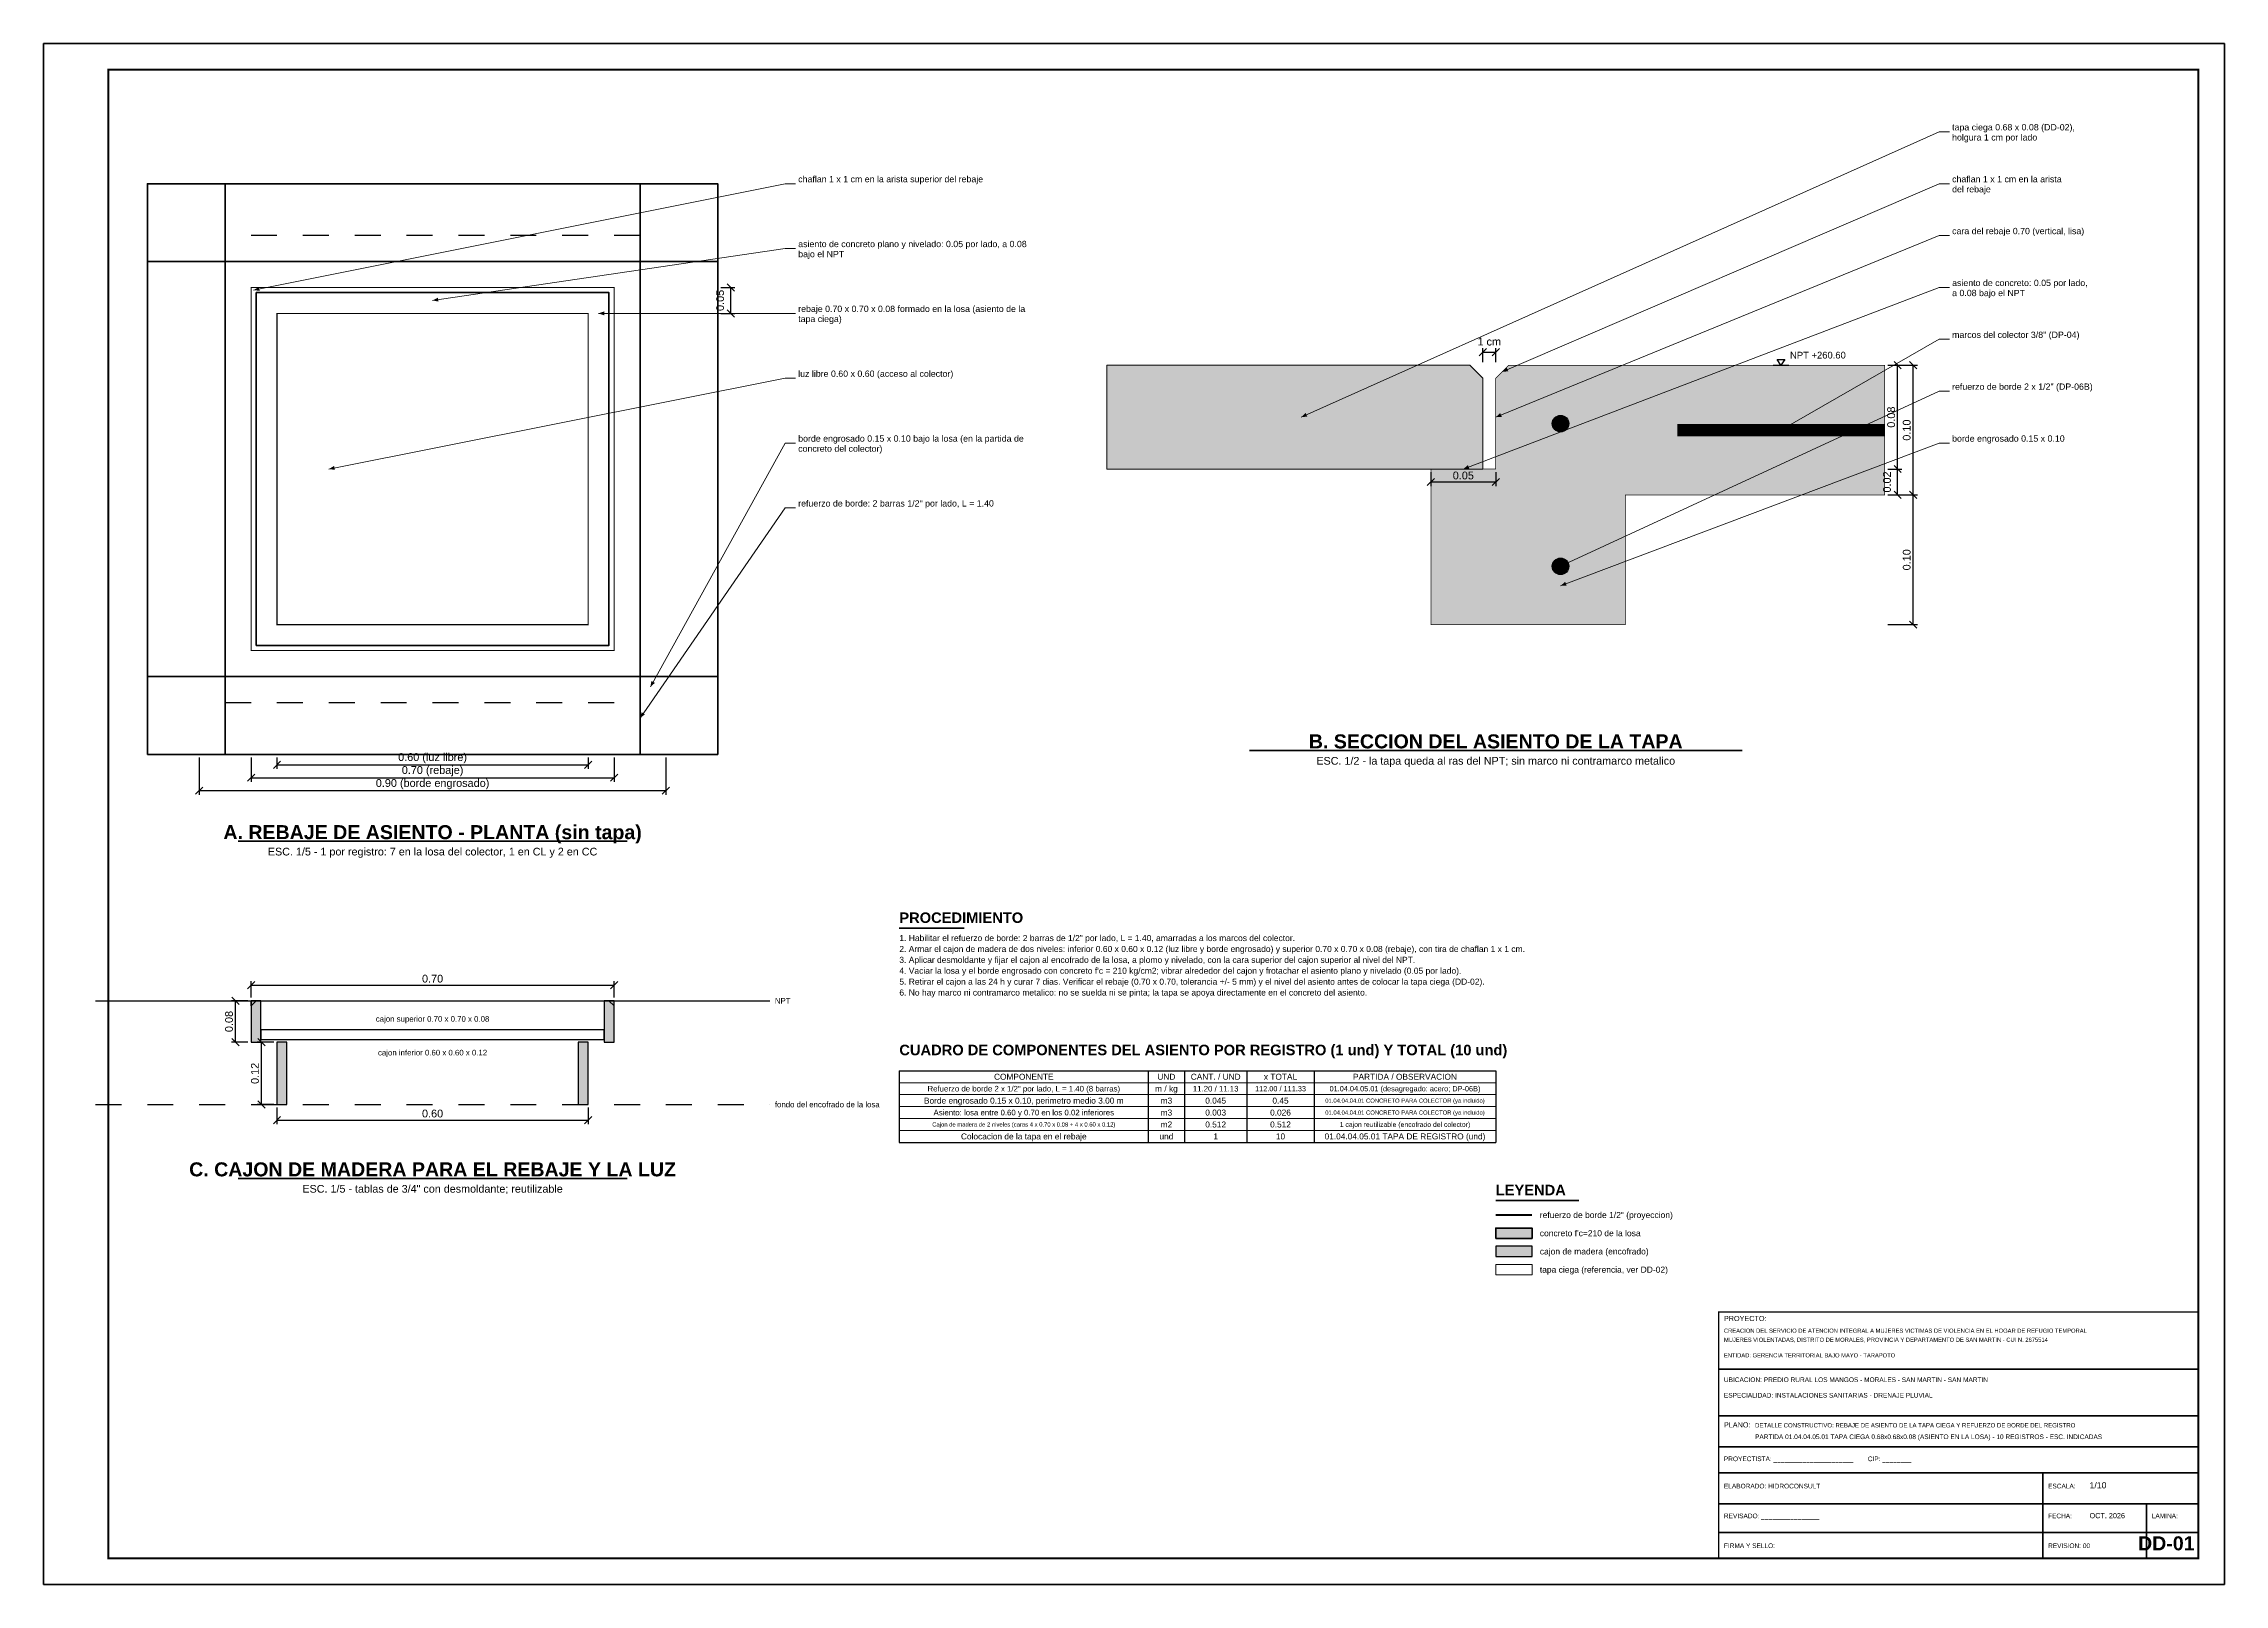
# Model space of a CAD drawing. Header units: metres. Extents: x 349021 to 349543, y 9281040 to 9281959.
# Drawn here: x 349040.98 to 349049.39, y 9281039.79 to 9281045.73 of the extents above; entities that cross this region are included whole.
import ezdxf
from ezdxf.enums import TextEntityAlignment as Align

# ---------------------------------------------------------------- set-up
doc = ezdxf.new("R2010")
doc.units = ezdxf.units.M
doc.header["$LTSCALE"] = 0.25
doc.linetypes.add('HIDDEN', pattern=[0.375, 0.25, -0.125])
for name, color, linetype, lineweight in [('ACERO', 1, 'CONTINUOUS', 35), ('ACERO-LONG', 5, 'CONTINUOUS', 35), ('CONCRETO', 250, 'CONTINUOUS', 50), ('CONCRETO-OCULTO', 8, 'HIDDEN', 25), ('COTAS', 94, 'CONTINUOUS', 18), ('GRILLA', 9, 'CONTINUOUS', 13), ('LLAMADAS', 30, 'CONTINUOUS', 18), ('MARCO', 7, 'CONTINUOUS', 50), ('REGISTRO', 32, 'CONTINUOUS', 35), ('REGISTRO-TAPA', 30, 'CONTINUOUS', 18), ('ROTULO', 7, 'CONTINUOUS', 35), ('TERRENO', 7, 'CONTINUOUS', 30), ('TITULOS', 160, 'CONTINUOUS', 35)]:
    doc.layers.add(name, color=color, linetype=linetype, lineweight=lineweight)
for name, color, linetype in [('ACERO-PUNTOS', 5, 'CONTINUOUS'), ('LEYENDA', 7, 'CONTINUOUS'), ('NIVELES', 7, 'CONTINUOUS'), ('RELLENO', 32, 'CONTINUOUS'), ('ROTULO-TEXTO', 7, 'CONTINUOUS'), ('TEXTOS', 7, 'CONTINUOUS'), ('TEXTOS-NOTAS', 7, 'CONTINUOUS')]:
    doc.layers.add(name, color=color, linetype=linetype)
doc.layers.add('CONCRETO-ACHURADO', color=8, linetype='CONTINUOUS', true_color=0xe2e2e2)
doc.styles.get("Standard").update_dxf_attribs({"font": 'arial.ttf'})
doc.styles.add('TITULOS', font='arialbd.ttf')
doc.dimstyles.new('COT-10', dxfattribs={"dimscale": 0.01, "dimtxt": 3, "dimasz": 2.2, "dimexe": 1.6, "dimexo": 1.2, "dimgap": 1, "dimtad": 1, "dimzin": 0, "dimdsep": 46, "dimtxsty": 'Standard', "dimtsz": 1.4, "dimcen": 2.5, "dimclrd": 256, "dimclre": 256, "dimclrt": 7, "dimazin": 3, "dimtfac": 1, "dimtmove": 0, "dimatfit": 3})

msp = doc.modelspace()

# ---------------------------------------------------------------- texts
at = {"layer": 'LEYENDA'}
for s, p in [('refuerzo de borde 1/2" (proyeccion)', (349046.75, 9281041.214)), ("concreto f'c=210 de la losa", (349046.75, 9281041.1438)), ('cajon de madera (encofrado)', (349046.75, 9281041.0736)), ('tapa ciega (referencia, ver DD-02)', (349046.75, 9281041.0034))]:
    msp.add_text(s, height=0.0234, dxfattribs=at).set_placement(p, align=Align.MIDDLE_LEFT)
at = {"layer": 'NIVELES'}
msp.add_text('NPT +260.60', height=0.026, dxfattribs=at).set_placement((349047.715, 9281044.516))
at = {"layer": 'ROTULO-TEXTO'}
for s, height, p in [('CREACION DEL SERVICIO DE ATENCION INTEGRAL A MUJERES VICTIMAS DE VIOLENCIA EN EL HOGAR DE REFUGIO TEMPORAL', 0.016, (349047.46, 9281040.76)), ('PROYECTO:', 0.02, (349047.46, 9281040.805)), ('MUJERES VIOLENTADAS, DISTRITO DE MORALES, PROVINCIA Y DEPARTAMENTO DE SAN MARTIN - CUI N. 2675514', 0.016, (349047.46, 9281040.725)), ('ENTIDAD: GERENCIA TERRITORIAL BAJO MAYO - TARAPOTO', 0.016, (349047.46, 9281040.665)), ('UBICACION: PREDIO RURAL LOS MANGOS - MORALES - SAN MARTIN - SAN MARTIN', 0.018, (349047.46, 9281040.57)), ('ESPECIALIDAD: INSTALACIONES SANITARIAS - DRENAJE PLUVIAL', 0.018, (349047.46, 9281040.51)), ('PLANO:', 0.02, (349047.46, 9281040.395)), ('DETALLE CONSTRUCTIVO: REBAJE DE ASIENTO DE LA TAPA CIEGA Y REFUERZO DE BORDE DEL REGISTRO', 0.016719, (349047.58, 9281040.395)), ('PARTIDA 01.04.04.05.01 TAPA CIEGA 0.68x0.68x0.08 (ASIENTO EN LA LOSA) - 10 REGISTROS - ESC. INDICADAS', 0.018, (349047.58, 9281040.35)), ('PROYECTISTA: ______________________        CIP: ________', 0.018, (349047.46, 9281040.265)), ('1/10', 0.024, (349048.87, 9281040.16)), ('ELABORADO: HIDROCONSULT', 0.018, (349047.46, 9281040.16)), ('ESCALA:', 0.018, (349048.71, 9281040.16)), ('REVISADO: ________________', 0.018, (349047.46, 9281040.045)), ('FECHA:', 0.018, (349048.71, 9281040.045)), ('OCT. 2026', 0.02, (349048.87, 9281040.045)), ('LAMINA:', 0.018, (349049.11, 9281040.045)), ('FIRMA Y SELLO:', 0.018, (349047.46, 9281039.93)), ('REVISION: 00', 0.018, (349048.71, 9281039.93))]:
    msp.add_text(s, height=height, dxfattribs=at).set_placement(p)
at = {"layer": 'TEXTOS'}
for s, p in [('tapa ciega 0.68 x 0.08 (DD-02),', (349048.34, 9281045.3954)), ('holgura 1 cm por lado', (349048.34, 9281045.3565)), ('chaflan 1 x 1 cm en la arista superior del rebaje', (349043.89, 9281045.1954)), ('chaflan 1 x 1 cm en la arista', (349048.34, 9281045.1954)), ('del rebaje', (349048.34, 9281045.1565)), ('cara del rebaje 0.70 (vertical, lisa)', (349048.34, 9281044.9954)), ('asiento de concreto plano y nivelado: 0.05 por lado, a 0.08', (349043.89, 9281044.9454)), ('bajo el NPT', (349043.89, 9281044.9065)), ('asiento de concreto: 0.05 por lado,', (349048.34, 9281044.7954)), ('a 0.08 bajo el NPT', (349048.34, 9281044.7565)), ('tapa ciega)', (349043.89, 9281044.6565)), ('rebaje 0.70 x 0.70 x 0.08 formado en la losa (asiento de la', (349043.89, 9281044.6954)), ('marcos del colector 3/8" (DP-04)', (349048.34, 9281044.5954)), ('luz libre 0.60 x 0.60 (acceso al colector)', (349043.89, 9281044.4454)), ('refuerzo de borde 2 x 1/2" (DP-06B)', (349048.34, 9281044.3954)), ('borde engrosado 0.15 x 0.10 bajo la losa (en la partida de', (349043.89, 9281044.1954)), ('borde engrosado 0.15 x 0.10', (349048.34, 9281044.1954)), ('concreto del colector)', (349043.89, 9281044.1565)), ('refuerzo de borde: 2 barras 1/2" por lado, L = 1.40', (349043.89, 9281043.9454))]:
    msp.add_text(s, height=0.0243, dxfattribs=at).set_placement(p)
for s, height, p in [('ESC. 1/2 - la tapa queda al ras del NPT; sin marco ni contramarco metalico', 0.0297, (349046.58, 9281042.965)), ('ESC. 1/5 - 1 por registro: 7 en la losa del colector, 1 en CL y 2 en CC', 0.0297, (349042.48, 9281042.615)), ('cajon superior 0.70 x 0.70 x 0.08', 0.0216, (349042.48, 9281041.97)), ('cajon inferior 0.60 x 0.60 x 0.12', 0.0216, (349042.48, 9281041.84)), ('Refuerzo de borde 2 x 1/2" por lado, L = 1.40 (8 barras)', 0.0216, (349044.76, 9281041.701)), ('COMPONENTE', 0.02295, (349044.76, 9281041.747)), ('m / kg', 0.02295, (349045.31, 9281041.701)), ('UND', 0.02295, (349045.31, 9281041.747)), ('CANT. / UND', 0.02295, (349045.5, 9281041.747)), ('11.20 / 11.13', 0.0216, (349045.5, 9281041.701)), ('112.00 / 111.33', 0.02025, (349045.75, 9281041.701)), ('x TOTAL', 0.02295, (349045.75, 9281041.747)), ('01.04.04.05.01 (desagregado: acero; DP-06B)', 0.02025, (349046.23, 9281041.701)), ('PARTIDA / OBSERVACION', 0.02295, (349046.23, 9281041.747)), ('Borde engrosado 0.15 x 0.10, perimetro medio 3.00 m', 0.02295, (349044.76, 9281041.655)), ('Asiento: losa entre 0.60 y 0.70 en los 0.02 inferiores', 0.0216, (349044.76, 9281041.609)), ('m3', 0.02295, (349045.31, 9281041.655)), ('m3', 0.02295, (349045.31, 9281041.609)), ('0.045', 0.02295, (349045.5, 9281041.655)), ('0.003', 0.02295, (349045.5, 9281041.609)), ('0.026', 0.02295, (349045.75, 9281041.609)), ('0.45', 0.02295, (349045.75, 9281041.655)), ('01.04.04.04.01 CONCRETO PARA COLECTOR (ya incluido)', 0.0162, (349046.23, 9281041.655)), ('01.04.04.04.01 CONCRETO PARA COLECTOR (ya incluido)', 0.0162, (349046.23, 9281041.609)), ('Cajon de madera de 2 niveles (caras 4 x 0.70 x 0.08 + 4 x 0.60 x 0.12)', 0.0162, (349044.76, 9281041.563)), ('Colocacion de la tapa en el rebaje', 0.02295, (349044.76, 9281041.517)), ('und', 0.02295, (349045.31, 9281041.517)), ('m2', 0.02295, (349045.31, 9281041.563)), ('0.512', 0.02295, (349045.5, 9281041.563)), ('0.512', 0.02295, (349045.75, 9281041.563)), ('01.04.04.05.01 TAPA DE REGISTRO (und)', 0.02295, (349046.23, 9281041.517)), ('1 cajon reutilizable (encofrado del colector)', 0.0189, (349046.23, 9281041.563)), ('1', 0.0229, (349045.5, 9281041.517)), ('10', 0.02295, (349045.75, 9281041.517)), ('ESC. 1/5 - tablas de 3/4" con desmoldante; reutilizable', 0.0297, (349042.48, 9281041.315))]:
    msp.add_text(s, height=height, dxfattribs=at).set_placement(p, align=Align.MIDDLE_CENTER)
for s, p in [('NPT', (349043.8, 9281042.04)), ('fondo del encofrado de la losa', (349043.8, 9281041.64))]:
    msp.add_text(s, height=0.0216, dxfattribs=at).set_placement(p, align=Align.MIDDLE_LEFT)
at = {"layer": 'TEXTOS-NOTAS'}
for s, p in [('1. Habilitar el refuerzo de borde: 2 barras de 1/2" por lado, L = 1.40, amarradas a los marcos del colector.', (349044.28, 9281042.27)), ('3. Aplicar desmoldante y fijar el cajon al encofrado de la losa, a plomo y nivelado, con la cara superior del cajon superior al nivel del NPT.', (349044.28, 9281042.186)), ('2. Armar el cajon de madera de dos niveles: inferior 0.60 x 0.60 x 0.12 (luz libre y borde engrosado) y superior 0.70 x 0.70 x 0.08 (rebaje), con tira de chaflan 1 x 1 cm.', (349044.28, 9281042.228)), ("4. Vaciar la losa y el borde engrosado con concreto f'c = 210 kg/cm2; vibrar alrededor del cajon y frotachar el asiento plano y nivelado (0.05 por lado).", (349044.28, 9281042.144)), ('5. Retirar el cajon a las 24 h y curar 7 dias. Verificar el rebaje (0.70 x 0.70, tolerancia +/- 5 mm) y el nivel del asiento antes de colocar la tapa ciega (DD-02).', (349044.28, 9281042.102)), ('6. No hay marco ni contramarco metalico: no se suelda ni se pinta; la tapa se apoya directamente en el concreto del asiento.', (349044.28, 9281042.06))]:
    msp.add_text(s, height=0.0234, dxfattribs=at).set_placement(p)
at = {"layer": 'TITULOS', "style": 'TITULOS'}
for s, p in [('B. SECCION DEL ASIENTO DE LA TAPA', (349046.58, 9281043.04)), ('A. REBAJE DE ASIENTO - PLANTA (sin tapa)', (349042.48, 9281042.69)), ('C. CAJON DE MADERA PARA EL REBAJE Y LA LUZ', (349042.48, 9281041.39))]:
    msp.add_text(s, height=0.054, dxfattribs=at).set_placement(p, align=Align.MIDDLE_CENTER)
for s, p in [('PROCEDIMIENTO', (349044.28, 9281042.34)), ('CUADRO DE COMPONENTES DEL ASIENTO POR REGISTRO (1 und) Y TOTAL (10 und)', (349044.28, 9281041.83)), ('LEYENDA', (349046.58, 9281041.29))]:
    msp.add_text(s, height=0.0405, dxfattribs=at).set_placement(p)
msp.add_text('DD-01', height=0.054, dxfattribs=at).set_placement((349049.275, 9281039.905), align=Align.BOTTOM_RIGHT)

# ---------------------------------------------------------------- blocks, each defined once
blk = doc.blocks.new('ACERO-12')
at = {"layer": 'ACERO-PUNTOS'}
h = blk.add_hatch(color=5, dxfattribs=at)
h.dxf.hatch_style = 1
h.paths.add_polyline_path([(-0.00635, 0, 1), (0.00635, 0, 1)])
at = {"layer": 'ACERO-PUNTOS', "color": 5}
blk.add_circle((0, 0), 0.00635, dxfattribs=at)
blk = doc.blocks.new('SIMB-NIVEL')
at = {"layer": 'NIVELES'}
blk.add_line((-3, 0), (3, 0), dxfattribs=at)
blk.add_lwpolyline([(0, 0), (-1.5, 2.2), (1.5, 2.2)], close=True, dxfattribs=at)

# ---------------------------------------------------------------- dimensions: what is measured, and where the dimension line sits
at = {"layer": 'COTAS'}
for base, p1, p2, text in [((349043.63, 9281044.69), (349043.58, 9281044.69), (349043.58, 9281044.79), '0.05'), ((349048.13, 9281044.09), (349048.08, 9281044.09), (349048.08, 9281044.49), '0.08'), ((349048.19, 9281043.99), (349048.08, 9281043.99), (349048.08, 9281044.49), '0.10'), ((349048.13, 9281043.99), (349048.08, 9281043.99), (349048.08, 9281044.09), '0.02'), ((349048.19, 9281043.49), (349048.08, 9281043.49), (349048.08, 9281043.99), '0.10'), ((349041.72, 9281041.88), (349041.78, 9281041.88), (349041.78, 9281042.04), '0.08'), ((349041.82, 9281041.64), (349041.88, 9281041.64), (349041.88, 9281041.88), '0.12')]:
    msp.add_linear_dim(base=base, p1=p1, p2=p2, angle=90, text=text, dimstyle='COT-10', dxfattribs=at).render()
for base, p1, p2, text in [((349046.53, 9281044.54), (349046.53, 9281044.49), (349046.58, 9281044.49), '1 cm'), ((349046.33, 9281044.04), (349046.33, 9281044.09), (349046.58, 9281044.09), '0.05'), ((349041.88, 9281042.95), (349041.88, 9281042.99), (349043.08, 9281042.99), '0.60 (luz libre)'), ((349041.58, 9281042.85), (349041.58, 9281042.99), (349043.38, 9281042.99), '0.90 (borde engrosado)'), ((349041.78, 9281042.9), (349041.78, 9281042.99), (349043.18, 9281042.99), '0.70 (rebaje)'), ((349041.78, 9281042.1), (349041.78, 9281042.04), (349043.18, 9281042.04), '0.70'), ((349041.88, 9281041.58), (349041.88, 9281041.64), (349043.08, 9281041.64), '0.60')]:
    msp.add_linear_dim(base=base, p1=p1, p2=p2, text=text, dimstyle='COT-10', dxfattribs=at).render()

# ---------------------------------------------------------------- hatches: boundary and pattern name
at = {"layer": 'CONCRETO-ACHURADO', "true_color": 0xe2e2e2}
h = msp.add_hatch(color=7, dxfattribs=at)
h.dxf.hatch_style = 1
h.paths.add_polyline_path([(349045.08, 9281044.09), (349046.53, 9281044.09), (349046.53, 9281044.44), (349046.48, 9281044.49), (349045.08, 9281044.49)])
h = msp.add_hatch(color=7, dxfattribs=at)
h.dxf.hatch_style = 1
h.paths.add_polyline_path([(349046.63, 9281044.49), (349048.08, 9281044.49), (349048.08, 9281043.99), (349047.08, 9281043.99), (349047.08, 9281043.49), (349046.33, 9281043.49), (349046.33, 9281044.09), (349046.58, 9281044.09), (349046.58, 9281044.44)])
h = msp.add_hatch(color=7, dxfattribs=at)
h.dxf.hatch_style = 1
h.paths.add_polyline_path([(349046.58, 9281041.1238), (349046.72, 9281041.1238), (349046.72, 9281041.1638), (349046.58, 9281041.1638)])
at = {"layer": 'RELLENO'}
h = msp.add_hatch(color=7, dxfattribs=at)
h.dxf.hatch_style = 1
h.paths.add_polyline_path([(349041.78, 9281041.88), (349041.818, 9281041.88), (349041.818, 9281042.04), (349041.78, 9281042.04)])
h = msp.add_hatch(color=7, dxfattribs=at)
h.dxf.hatch_style = 1
h.paths.add_polyline_path([(349043.142, 9281041.88), (349043.18, 9281041.88), (349043.18, 9281042.04), (349043.142, 9281042.04)])
h = msp.add_hatch(color=7, dxfattribs=at)
h.dxf.hatch_style = 1
h.paths.add_polyline_path([(349041.88, 9281041.64), (349041.918, 9281041.64), (349041.918, 9281041.88), (349041.88, 9281041.88)])
h = msp.add_hatch(color=7, dxfattribs=at)
h.dxf.hatch_style = 1
h.paths.add_polyline_path([(349043.042, 9281041.64), (349043.08, 9281041.64), (349043.08, 9281041.88), (349043.042, 9281041.88)])
h = msp.add_hatch(color=7, dxfattribs=at)
h.dxf.hatch_style = 1
h.paths.add_polyline_path([(349046.58, 9281041.0536), (349046.72, 9281041.0536), (349046.72, 9281041.0936), (349046.58, 9281041.0936)])

# ---------------------------------------------------------------- linework, layer by layer
at = {"layer": 'ACERO', "const_width": 0.0475}
msp.add_lwpolyline([(349047.28, 9281044.24), (349048.08, 9281044.24)], dxfattribs=at)
at = {"layer": 'ACERO-LONG'}
for p, q in [((349041.68, 9281042.99), (349041.68, 9281045.19)), ((349043.28, 9281042.99), (349043.28, 9281045.19)), ((349041.38, 9281044.89), (349043.58, 9281044.89)), ((349041.38, 9281043.29), (349043.58, 9281043.29))]:
    msp.add_line(p, q, dxfattribs=at)
at = {"layer": 'ACERO-LONG', "const_width": 0.007}
msp.add_lwpolyline([(349046.58, 9281041.214), (349046.72, 9281041.214)], dxfattribs=at)
at = {"layer": 'CONCRETO'}
for points in [[(349041.38, 9281042.99), (349043.58, 9281042.99), (349043.58, 9281045.19), (349041.38, 9281045.19)], [(349041.8, 9281043.41), (349043.16, 9281043.41), (349043.16, 9281044.77), (349041.8, 9281044.77)], [(349046.58, 9281041.1238), (349046.72, 9281041.1238), (349046.72, 9281041.1638), (349046.58, 9281041.1638)]]:
    msp.add_lwpolyline(points, close=True, dxfattribs=at)
for points, const_width in [([(349041.78, 9281043.39), (349043.18, 9281043.39), (349043.18, 9281044.79), (349041.78, 9281044.79)], 0.004), ([(349046.63, 9281044.49), (349048.08, 9281044.49), (349048.08, 9281043.99), (349047.08, 9281043.99), (349047.08, 9281043.49), (349046.33, 9281043.49), (349046.33, 9281044.09), (349046.58, 9281044.09), (349046.58, 9281044.44)], 0.003)]:
    msp.add_lwpolyline(points, close=True, dxfattribs=dict(at, const_width=const_width))
at = {"layer": 'CONCRETO-OCULTO'}
msp.add_line((349041.18, 9281041.64), (349043.78, 9281041.64), dxfattribs=at)
msp.add_lwpolyline([(349041.68, 9281043.19), (349043.28, 9281043.19), (349043.28, 9281044.99), (349041.68, 9281044.99)], close=True, dxfattribs=at)
at = {"layer": 'GRILLA'}
for p, q in [((349044.28, 9281041.724), (349046.58, 9281041.724)), ((349044.28, 9281041.678), (349046.58, 9281041.678)), ((349044.28, 9281041.632), (349046.58, 9281041.632)), ((349044.28, 9281041.586), (349046.58, 9281041.586)), ((349044.28, 9281041.54), (349046.58, 9281041.54))]:
    msp.add_line(p, q, dxfattribs=at)
at = {"layer": 'LLAMADAS'}
for p, q in [((349048.29, 9281045.39), (349045.83, 9281044.29)), ((349048.33, 9281045.39), (349048.29, 9281045.39)), ((349043.84, 9281045.19), (349041.79, 9281044.78)), ((349043.88, 9281045.19), (349043.84, 9281045.19)), ((349048.29, 9281045.19), (349046.605, 9281044.465)), ((349048.33, 9281045.19), (349048.29, 9281045.19)), ((349048.29, 9281044.99), (349046.58, 9281044.29)), ((349048.33, 9281044.99), (349048.29, 9281044.99)), ((349043.84, 9281044.94), (349042.48, 9281044.74)), ((349043.88, 9281044.94), (349043.84, 9281044.94)), ((349048.29, 9281044.79), (349046.455, 9281044.09)), ((349048.33, 9281044.79), (349048.29, 9281044.79)), ((349043.84, 9281044.69), (349043.12, 9281044.69)), ((349043.88, 9281044.69), (349043.84, 9281044.69)), ((349048.29, 9281044.59), (349047.68, 9281044.24)), ((349048.33, 9281044.59), (349048.29, 9281044.59)), ((349043.84, 9281044.44), (349042.08, 9281044.09)), ((349043.88, 9281044.44), (349043.84, 9281044.44)), ((349048.29, 9281044.39), (349046.83, 9281043.715)), ((349048.33, 9281044.39), (349048.29, 9281044.39)), ((349043.84, 9281044.19), (349043.32, 9281043.25)), ((349043.88, 9281044.19), (349043.84, 9281044.19)), ((349048.29, 9281044.19), (349046.83, 9281043.64)), ((349048.33, 9281044.19), (349048.29, 9281044.19)), ((349043.84, 9281043.94), (349043.28, 9281043.13)), ((349043.88, 9281043.94), (349043.84, 9281043.94))]:
    msp.add_line(p, q, dxfattribs=at)
for points in [[(349041.79, 9281044.78), (349041.8131, 9281044.7768), (349041.8101, 9281044.7919)], [(349042.48, 9281044.74), (349042.5029, 9281044.7356), (349042.5006, 9281044.7508)], [(349043.12, 9281044.69), (349043.142, 9281044.6823), (349043.142, 9281044.6977)], [(349046.605, 9281044.465), (349046.6283, 9281044.4666), (349046.6222, 9281044.4808)], [(349045.83, 9281044.29), (349045.8532, 9281044.292), (349045.8469, 9281044.306)], [(349046.58, 9281044.29), (349046.6033, 9281044.2912), (349046.5974, 9281044.3055)], [(349047.68, 9281044.24), (349047.7029, 9281044.2443), (349047.6953, 9281044.2576)], [(349042.08, 9281044.09), (349042.1031, 9281044.0867), (349042.1001, 9281044.1018)], [(349046.455, 9281044.09), (349046.4783, 9281044.0906), (349046.4728, 9281044.105)], [(349046.83, 9281043.715), (349046.8532, 9281043.7172), (349046.8467, 9281043.7312)], [(349046.83, 9281043.64), (349046.8533, 9281043.6405), (349046.8479, 9281043.655)], [(349043.32, 9281043.25), (349043.3374, 9281043.2655), (349043.3239, 9281043.273)], [(349043.28, 9281043.13), (349043.2988, 9281043.1437), (349043.2862, 9281043.1525)]]:
    msp.add_solid(points, dxfattribs=at)
at = {"layer": 'MARCO'}
msp.add_lwpolyline([(349040.98, 9281039.79), (349049.39, 9281039.79), (349049.39, 9281045.73), (349040.98, 9281045.73)], close=True, dxfattribs=at)
at = {"layer": 'MARCO', "const_width": 0.008}
msp.add_lwpolyline([(349041.23, 9281039.89), (349049.29, 9281039.89), (349049.29, 9281045.63), (349041.23, 9281045.63)], close=True, dxfattribs=at)
at = {"layer": 'REGISTRO', "const_width": 0.004}
msp.add_lwpolyline([(349041.88, 9281043.49), (349043.08, 9281043.49), (349043.08, 9281044.69), (349041.88, 9281044.69)], close=True, dxfattribs=at)
at = {"layer": 'REGISTRO-TAPA'}
for points in [[(349045.08, 9281044.09), (349046.53, 9281044.09), (349046.53, 9281044.44), (349046.48, 9281044.49), (349045.08, 9281044.49)], [(349046.58, 9281040.9834), (349046.72, 9281040.9834), (349046.72, 9281041.0234), (349046.58, 9281041.0234)]]:
    msp.add_lwpolyline(points, close=True, dxfattribs=at)
at = {"layer": 'RELLENO'}
for points in [[(349041.78, 9281041.88), (349041.818, 9281041.88), (349041.818, 9281042.04), (349041.78, 9281042.04)], [(349041.78, 9281042.04), (349041.8, 9281042.04), (349041.78, 9281042.02)], [(349043.142, 9281041.88), (349043.18, 9281041.88), (349043.18, 9281042.04), (349043.142, 9281042.04)], [(349043.18, 9281042.04), (349043.16, 9281042.04), (349043.18, 9281042.02)], [(349041.818, 9281041.89), (349043.142, 9281041.89), (349043.142, 9281041.928), (349041.818, 9281041.928)], [(349041.88, 9281041.64), (349041.918, 9281041.64), (349041.918, 9281041.88), (349041.88, 9281041.88)], [(349043.042, 9281041.64), (349043.08, 9281041.64), (349043.08, 9281041.88), (349043.042, 9281041.88)], [(349046.58, 9281041.0536), (349046.72, 9281041.0536), (349046.72, 9281041.0936), (349046.58, 9281041.0936)]]:
    msp.add_lwpolyline(points, close=True, dxfattribs=at)
at = {"layer": 'ROTULO'}
for p, q in [((349047.44, 9281040.62), (349049.29, 9281040.62)), ((349047.44, 9281040.44), (349049.29, 9281040.44)), ((349047.44, 9281040.32), (349049.29, 9281040.32)), ((349047.44, 9281040.22), (349049.29, 9281040.22)), ((349048.69, 9281040.22), (349048.69, 9281039.89)), ((349047.44, 9281040.1), (349049.29, 9281040.1)), ((349049.09, 9281040.1), (349049.09, 9281039.89)), ((349047.44, 9281039.99), (349049.29, 9281039.99))]:
    msp.add_line(p, q, dxfattribs=at)
at = {"layer": 'ROTULO', "const_width": 0.005}
msp.add_lwpolyline([(349047.44, 9281039.89), (349049.29, 9281039.89), (349049.29, 9281040.84), (349047.44, 9281040.84)], close=True, dxfattribs=at)
at = {"layer": 'TERRENO'}
msp.add_line((349041.18, 9281042.04), (349043.78, 9281042.04), dxfattribs=at)
at = {"layer": 'TERRENO', "const_width": 0.002}
for points in [[(349045.08, 9281044.49), (349046.48, 9281044.49)], [(349046.63, 9281044.49), (349048.08, 9281044.49)]]:
    msp.add_lwpolyline(points, dxfattribs=at)
at = {"layer": 'TEXTOS'}
for p, q in [((349044.28, 9281041.77), (349046.58, 9281041.77)), ((349044.28, 9281041.77), (349044.28, 9281041.494)), ((349045.24, 9281041.77), (349045.24, 9281041.494)), ((349045.38, 9281041.77), (349045.38, 9281041.494)), ((349045.62, 9281041.77), (349045.62, 9281041.494)), ((349045.88, 9281041.77), (349045.88, 9281041.494)), ((349046.58, 9281041.77), (349046.58, 9281041.494)), ((349044.28, 9281041.494), (349046.58, 9281041.494))]:
    msp.add_line(p, q, dxfattribs=at)
at = {"layer": 'TITULOS'}
for p, q in [((349045.63, 9281043.005), (349047.53, 9281043.005)), ((349041.73, 9281042.655), (349043.23, 9281042.655)), ((349044.28, 9281042.32), (349044.53, 9281042.32)), ((349041.73, 9281041.355), (349043.23, 9281041.355)), ((349046.58, 9281041.27), (349046.9, 9281041.27))]:
    msp.add_line(p, q, dxfattribs=at)

# ---------------------------------------------------------------- block references
at = {"xscale": 5, "yscale": 5}
for p in [(349046.83, 9281044.265), (349046.83, 9281043.715)]:
    msp.add_blockref('ACERO-12', p, dxfattribs=at)
at = {"layer": 'NIVELES', "xscale": 0.01, "yscale": 0.01}
msp.add_blockref('SIMB-NIVEL', (349047.68, 9281044.49), dxfattribs=at)

msp.set_redraw_order([(e.dxf.handle, doc.entitydb.next_handle()) for e in msp.query("TEXT MTEXT ATTDEF DIMENSION ARC_DIMENSION")])  # texts and dimensions are drawn at this point

doc.saveas('drawing.dxf')
